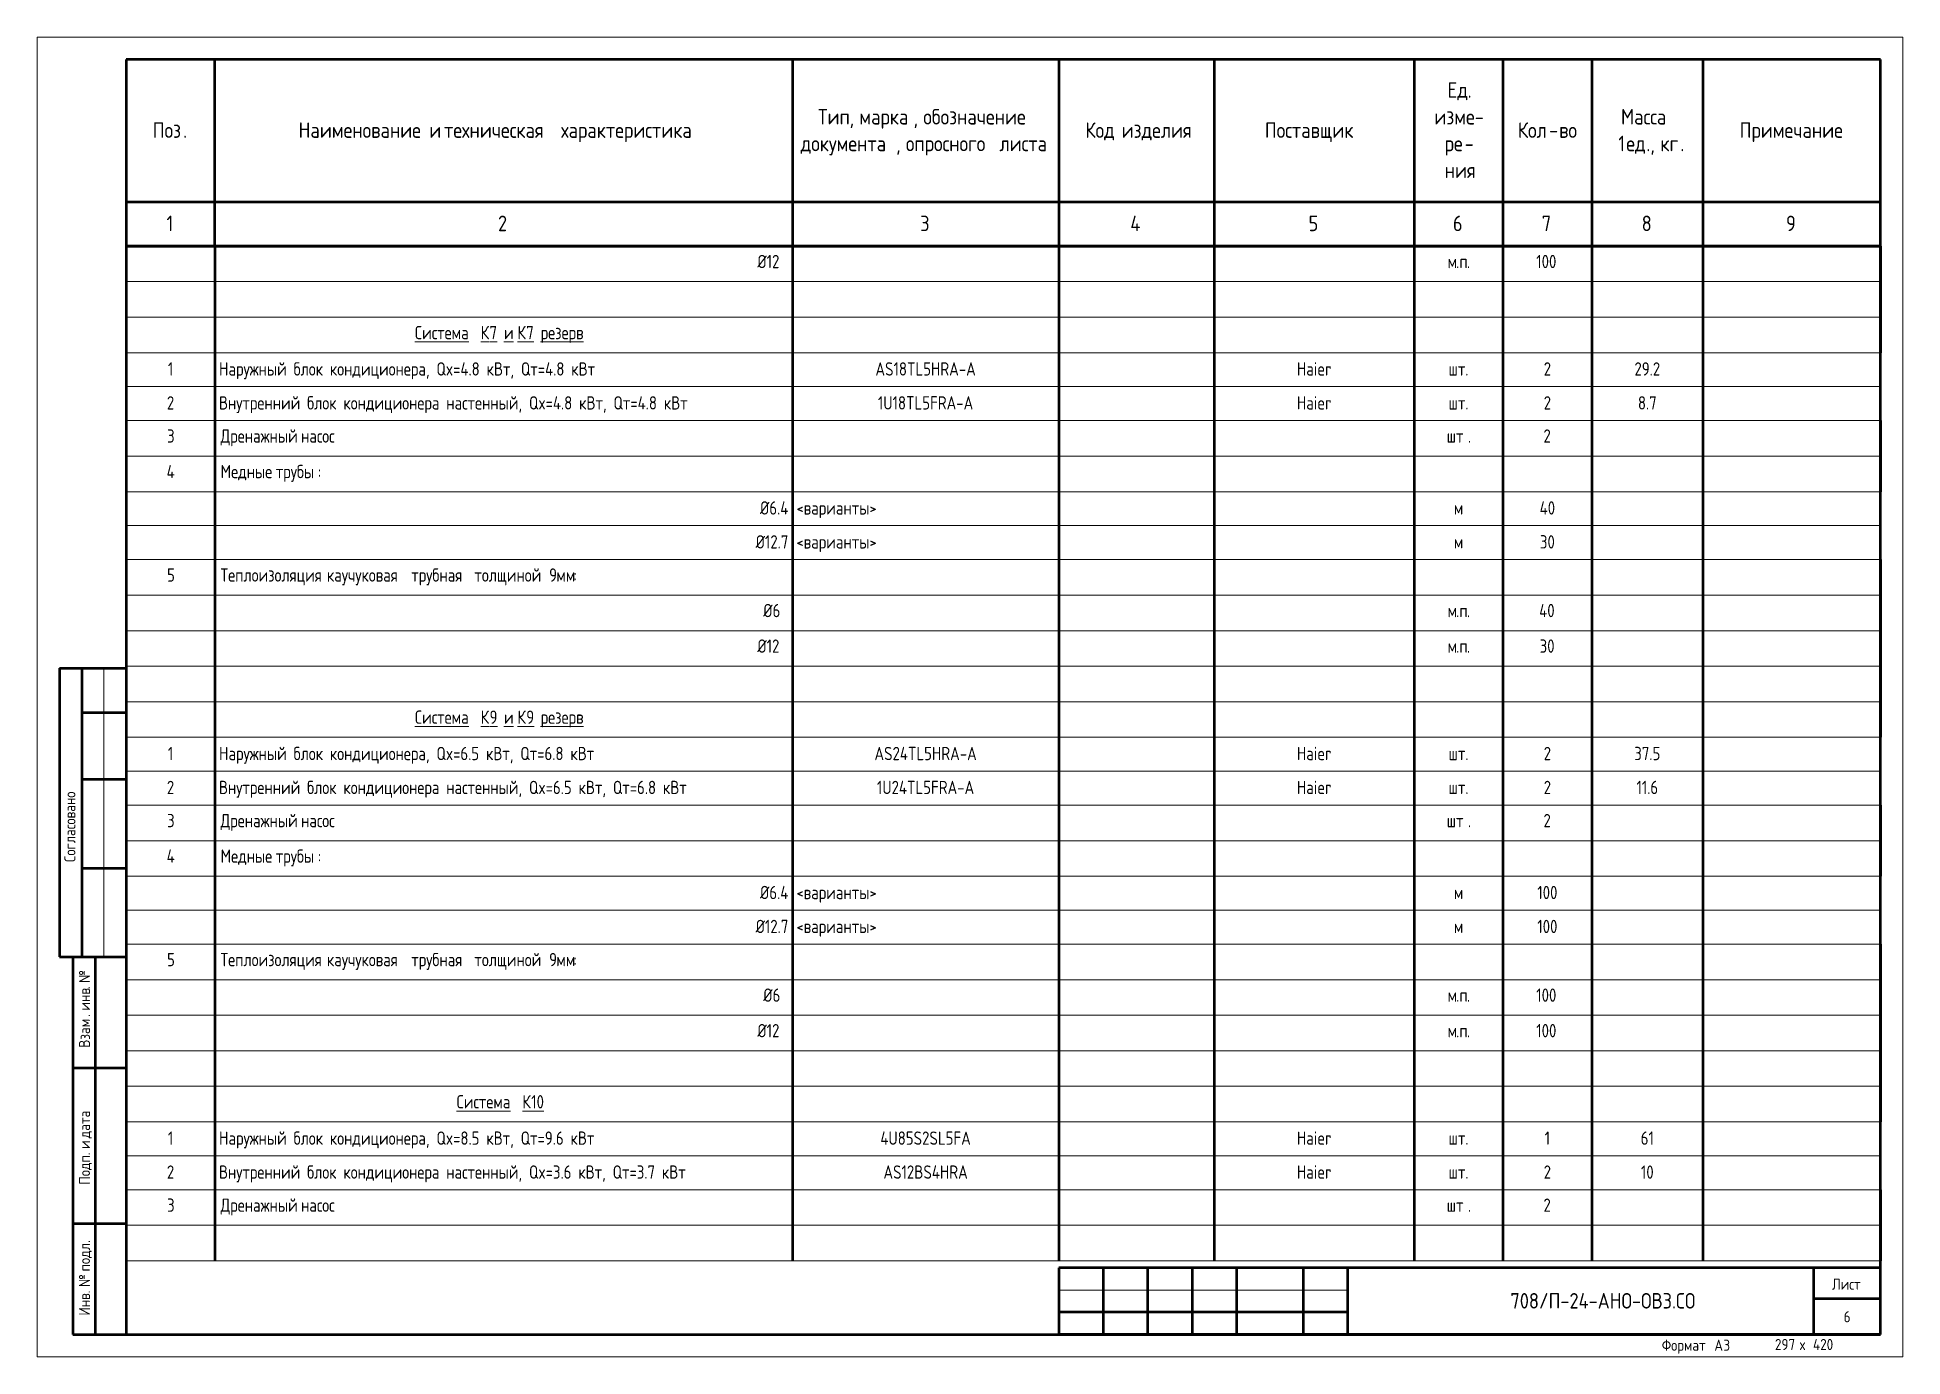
# Model space of a CAD drawing. Header units: millimetres. Extents: x -420 to 2940, y 0 to 297.
# Drawn here: x 1680 to 2100, y 0 to 297 of the extents above; entities that cross this region are included whole.
import ezdxf

# ---------------------------------------------------------------- set-up
doc = ezdxf.new("R2010")
doc.units = ezdxf.units.MM
for name, color, linetype, lineweight in [('Аннотация', 7, 'Continuous', 50), ('Графика', 7, 'Continuous', 20), ('Линии', 7, 'Continuous', 20), ('Основная надпись', 7, 'Continuous', 30)]:
    doc.layers.add(name, color=color, linetype=linetype, lineweight=lineweight)
doc.styles.add('$1$GOST Common', font='GOST_Common.ttf', dxfattribs={"width": 0.9, "height": 3.5})
doc.styles.add('$5$GOST 2.304 type A', font='GOST2304A.ttf', dxfattribs={"height": 3})
doc.styles.add('$5$GOST 2.304 type A_B', font='', dxfattribs={"height": 3})
doc.styles.add('$5$GOST Common', font='GOST_Common.ttf', dxfattribs={"width": 0.9, "height": 3.5})
doc.styles.add('$5$GOST Common_1', font='GOST_Common.ttf', dxfattribs={"width": 0.9, "height": 2.5})
doc.styles.get('$5$GOST 2.304 type A_B').set_extended_font_data('GOST 2.304 type A', bold=True)

msp = doc.modelspace()

# ---------------------------------------------------------------- texts
at = {"layer": 'Аннотация', "lineweight": 9, "char_height": 3, "attachment_point": 1}
for s, insert, width, style in [('Ø12', (1842.13, 248.03), 6.8143, '$5$GOST 2.304 type A'), ('100', (2017.5, 248.03), 6.2532, '$5$GOST 2.304 type A'), ('\\fGOST 2.304 type A|b0|i0|c204|p34|;м', (1997.53, 248.03), 2.3249, '$5$GOST 2.304 type A'), ('\\fGOST 2.304 type A|b0|i0|c204|p34|;.', (1999.45, 248.03), 0.8819, '$5$GOST 2.304 type A'), ('\\fGOST 2.304 type A|b0|i0|c204|p34|;п', (2000.18, 248.03), 2.0844, '$5$GOST 2.304 type A'), ('\\fGOST 2.304 type A|b0|i0|c204|p34|;.', (2001.9, 248.03), 0.8819, '$5$GOST 2.304 type A'), ('\\LСистема', (1765.02, 232.03), 16.4346, '$5$GOST 2.304 type A_B'), ('\\L\\fGOST 2.304 type A|b1|i0|c204|p34|;\\LК', (1779.84, 232.03), 2.4051, '$5$GOST 2.304 type A_B'), ('\\L7 ', (1781.82, 232.03), 3.9283, '$5$GOST 2.304 type A_B'), ('\\L\\fGOST 2.304 type A|b1|i0|c204|p34|;\\Lи', (1785.07, 232.03), 2.1646, '$5$GOST 2.304 type A_B'), ('\\L\\fGOST 2.304 type A|b1|i0|c204|p34|;\\LК', (1788.11, 232.03), 2.4051, '$5$GOST 2.304 type A_B'), ('\\L7 ', (1790.09, 232.03), 3.9283, '$5$GOST 2.304 type A_B'), ('\\Lрезерв', (1793.33, 232.03), 12.827, '$5$GOST 2.304 type A_B'), ('\\fGOST 2.304 type A|b0|i0|c204|p34|;3', (1709.22, 208.75), 2.0844, '$5$GOST 2.304 type A'), ('Дренажный', (1721.26, 208.75), 20.443, '$5$GOST 2.304 type A'), ('насос', (1739.38, 208.75), 10.7426, '$5$GOST 2.304 type A'), ('шт', (1997.33, 208.75), 5.7721, '$5$GOST 2.304 type A'), ('\\fGOST 2.304 type A|b0|i0|c204|p34|;.', (2002.09, 208.75), 0.8819, '$5$GOST 2.304 type A'), ('\\fGOST 2.304 type A|b0|i0|c204|p34|;2', (2019.12, 208.75), 2.3249, '$5$GOST 2.304 type A'), ('\\fGOST 2.304 type A|b0|i0|c204|p34|;4', (1709.12, 200.75), 2.3249, '$5$GOST 2.304 type A'), ('Медные', (1721.26, 200.75), 13.5485, '$5$GOST 2.304 type A'), ('трубы', (1733.69, 200.75), 11.4641, '$5$GOST 2.304 type A'), ('\\fGOST 2.304 type A|b0|i0|c204|p34|;:', (1743.15, 200.75), 0.8017, '$5$GOST 2.304 type A'), ('\\fGOST 2.304 type A|b0|i0|c204|p34|;5', (1709.22, 177.46), 2.0844, '$5$GOST 2.304 type A'), ('Теплоизоляция', (1721.26, 177.46), 27.4979, '$5$GOST 2.304 type A'), ('каучуковая', (1745.2, 177.46), 21.4852, '$5$GOST 2.304 type A'), ('трубная', (1764.19, 177.46), 15.7131, '$5$GOST 2.304 type A'), ('толщиной', (1778.41, 177.46), 18.519, '$5$GOST 2.304 type A'), (' 9', (1793.69, 177.46), 3.8481, '$5$GOST 2.304 type A'), ('мм', (1796.86, 177.46), 4.6498, '$5$GOST 2.304 type A'), ('\\fGOST 2.304 type A|b0|i0|c204|p34|;:', (1800.7, 177.46), 0.8017, '$5$GOST 2.304 type A'), ('Ø6', (1843.45, 169.46), 5.211, '$5$GOST 2.304 type A'), ('\\fGOST 2.304 type A|b0|i0|c204|p34|;м', (1997.53, 169.46), 2.3249, '$5$GOST 2.304 type A'), ('\\fGOST 2.304 type A|b0|i0|c204|p34|;п', (2000.18, 169.46), 2.0844, '$5$GOST 2.304 type A'), ('40', (2018.16, 169.46), 4.6498, '$5$GOST 2.304 type A'), ('\\fGOST 2.304 type A|b0|i0|c204|p34|;.', (1999.45, 169.46), 0.8819, '$5$GOST 2.304 type A'), ('\\fGOST 2.304 type A|b0|i0|c204|p34|;.', (2001.9, 169.46), 0.8819, '$5$GOST 2.304 type A'), ('Ø12', (1842.13, 161.46), 6.8143, '$5$GOST 2.304 type A'), ('\\fGOST 2.304 type A|b0|i0|c204|p34|;м', (1997.53, 161.46), 2.3249, '$5$GOST 2.304 type A'), ('\\fGOST 2.304 type A|b0|i0|c204|p34|;п', (2000.18, 161.46), 2.0844, '$5$GOST 2.304 type A'), ('30', (2018.26, 161.46), 4.4093, '$5$GOST 2.304 type A'), ('\\fGOST 2.304 type A|b0|i0|c204|p34|;.', (1999.45, 161.46), 0.8819, '$5$GOST 2.304 type A'), ('\\fGOST 2.304 type A|b0|i0|c204|p34|;.', (2001.9, 161.46), 0.8819, '$5$GOST 2.304 type A'), ('\\LСистема', (1765.02, 145.46), 16.4346, '$5$GOST 2.304 type A_B'), ('\\L\\fGOST 2.304 type A|b1|i0|c204|p34|;\\LК', (1779.84, 145.46), 2.4051, '$5$GOST 2.304 type A_B'), ('\\L9 ', (1781.82, 145.46), 3.9283, '$5$GOST 2.304 type A_B'), ('\\L\\fGOST 2.304 type A|b1|i0|c204|p34|;\\Lи', (1785.07, 145.46), 2.1646, '$5$GOST 2.304 type A_B'), ('\\L\\fGOST 2.304 type A|b1|i0|c204|p34|;\\LК', (1788.11, 145.46), 2.4051, '$5$GOST 2.304 type A_B'), ('\\L9 ', (1790.09, 145.46), 3.9283, '$5$GOST 2.304 type A_B'), ('\\Lрезерв', (1793.33, 145.46), 12.827, '$5$GOST 2.304 type A_B'), ('\\fGOST 2.304 type A|b0|i0|c204|p34|;3', (1709.22, 122.18), 2.0844, '$5$GOST 2.304 type A'), ('Дренажный', (1721.26, 122.18), 20.443, '$5$GOST 2.304 type A'), ('\\fGOST 2.304 type A|b0|i0|c204|p34|;2', (2019.12, 122.18), 2.3249, '$5$GOST 2.304 type A'), ('насос', (1739.38, 122.18), 10.7426, '$5$GOST 2.304 type A'), ('шт', (1997.33, 122.18), 5.7721, '$5$GOST 2.304 type A'), ('\\fGOST 2.304 type A|b0|i0|c204|p34|;.', (2002.09, 122.18), 0.8819, '$5$GOST 2.304 type A'), ('\\fGOST 2.304 type A|b0|i0|c204|p34|;4', (1709.12, 114.18), 2.3249, '$5$GOST 2.304 type A'), ('Медные', (1721.26, 114.18), 13.5485, '$5$GOST 2.304 type A'), ('трубы', (1733.69, 114.18), 11.4641, '$5$GOST 2.304 type A'), ('\\fGOST 2.304 type A|b0|i0|c204|p34|;:', (1743.15, 114.18), 0.8017, '$5$GOST 2.304 type A'), ('\\fGOST 2.304 type A|b0|i0|c204|p34|;5', (1709.22, 90.89), 2.0844, '$5$GOST 2.304 type A'), ('Теплоизоляция', (1721.26, 90.89), 27.4979, '$5$GOST 2.304 type A'), ('каучуковая', (1745.2, 90.89), 21.4852, '$5$GOST 2.304 type A'), ('трубная', (1764.19, 90.89), 15.7131, '$5$GOST 2.304 type A'), ('толщиной', (1778.41, 90.89), 18.519, '$5$GOST 2.304 type A'), (' 9', (1793.69, 90.89), 3.8481, '$5$GOST 2.304 type A'), ('мм', (1796.86, 90.89), 4.6498, '$5$GOST 2.304 type A'), ('\\fGOST 2.304 type A|b0|i0|c204|p34|;:', (1800.7, 90.89), 0.8017, '$5$GOST 2.304 type A'), ('Ø6', (1843.45, 82.89), 5.211, '$5$GOST 2.304 type A'), ('\\fGOST 2.304 type A|b0|i0|c204|p34|;м', (1997.53, 82.89), 2.3249, '$5$GOST 2.304 type A'), ('\\fGOST 2.304 type A|b0|i0|c204|p34|;.', (1999.45, 82.89), 0.8819, '$5$GOST 2.304 type A'), ('\\fGOST 2.304 type A|b0|i0|c204|p34|;п', (2000.18, 82.89), 2.0844, '$5$GOST 2.304 type A'), ('\\fGOST 2.304 type A|b0|i0|c204|p34|;.', (2001.9, 82.89), 0.8819, '$5$GOST 2.304 type A'), ('100', (2017.5, 82.89), 6.2532, '$5$GOST 2.304 type A'), ('Ø12', (1842.13, 74.89), 6.8143, '$5$GOST 2.304 type A'), ('\\fGOST 2.304 type A|b0|i0|c204|p34|;м', (1997.53, 74.89), 2.3249, '$5$GOST 2.304 type A'), ('\\fGOST 2.304 type A|b0|i0|c204|p34|;.', (1999.45, 74.89), 0.8819, '$5$GOST 2.304 type A'), ('\\fGOST 2.304 type A|b0|i0|c204|p34|;п', (2000.18, 74.89), 2.0844, '$5$GOST 2.304 type A'), ('\\fGOST 2.304 type A|b0|i0|c204|p34|;.', (2001.9, 74.89), 0.8819, '$5$GOST 2.304 type A'), ('100', (2017.5, 74.89), 6.2532, '$5$GOST 2.304 type A'), ('\\LСистема', (1774.41, 58.89), 16.4346, '$5$GOST 2.304 type A_B'), ('\\L\\fGOST 2.304 type A|b1|i0|c204|p34|;\\LК', (1789.23, 58.89), 2.4051, '$5$GOST 2.304 type A_B'), ('\\L10', (1791.21, 58.89), 4.0084, '$5$GOST 2.304 type A_B'), ('\\fGOST 2.304 type A|b0|i0|c204|p34|;3', (1709.22, 35.61), 2.0844, '$5$GOST 2.304 type A'), ('Дренажный', (1721.26, 35.61), 20.443, '$5$GOST 2.304 type A'), ('насос', (1739.38, 35.61), 10.7426, '$5$GOST 2.304 type A'), ('шт', (1997.33, 35.61), 5.7721, '$5$GOST 2.304 type A'), ('\\fGOST 2.304 type A|b0|i0|c204|p34|;2', (2019.12, 35.61), 2.3249, '$5$GOST 2.304 type A'), ('\\fGOST 2.304 type A|b0|i0|c204|p34|;.', (2002.09, 35.61), 0.8819, '$5$GOST 2.304 type A')]:
    msp.add_mtext(s, dxfattribs=dict(at, insert=insert, width=width, style=style))
at = {"layer": 'Графика', "char_height": 3, "line_spacing_factor": 0.919238, "style": '$5$GOST 2.304 type A'}
for s, insert, width, attachment_point in [('\\fGOST 2.304 type A|b0|i0|c204|p34|;1', (1710, 223.85), 1.5289, 2), ('Наружный блок кондиционера, Qx=4.8 кВт, Qт=4.8 кВт', (1720.9, 223.85), 100.3947, 1), ('AS18TL5HRA-A', (1880, 223.85), 26.2453, 2), ('Haier', (1967.5, 223.85), 9.2459, 2), ('шт.', (2000, 223.85), 6.4794, 2), ('\\fGOST 2.304 type A|b0|i0|c204|p34|;2', (2020, 223.85), 2.2933, 2), ('29.2', (2042.5, 223.85), 7.7535, 2), ('\\fGOST 2.304 type A|b0|i0|c204|p34|;2', (1710, 216.21), 2.2933, 2), ('Внутренний блок кондиционера настенный, Qx=4.8 кВт, Qт=4.8 кВт', (1720.9, 216.21), 125.3296, 1), ('1U18TL5FRA-A', (1880, 216.21), 24.9713, 2), ('Haier', (1967.5, 216.21), 9.2459, 2), ('шт.', (2000, 216.21), 6.4794, 2), ('\\fGOST 2.304 type A|b0|i0|c204|p34|;2', (2020, 216.21), 2.2933, 2), ('8.7', (2042.5, 216.21), 5.4602, 2), ('Ø6.4', (1849.1, 192.56), 8.2267, 3), ('<варианты>', (1850.9, 192.56), 22.0592, 1), ('\\fGOST 2.304 type A|b0|i0|c204|p34|;м', (2000, 192.56), 2.2933, 2), ('40', (2020, 192.56), 4.5866, 2), ('Ø12.7', (1849.1, 184.92), 9.7555, 3), ('30', (2020, 184.92), 4.3318, 2), ('<варианты>', (1850.9, 184.92), 22.0592, 1), ('\\fGOST 2.304 type A|b0|i0|c204|p34|;м', (2000, 184.92), 2.2933, 2), ('\\fGOST 2.304 type A|b0|i0|c204|p34|;1', (1710, 137.28), 1.5289, 2), ('Наружный блок кондиционера, Qx=6.5 кВт, Qт=6.8 кВт', (1720.9, 137.28), 100.1399, 1), ('AS24TL5HRA-A', (1880, 137.28), 27.0097, 2), ('Haier', (1967.5, 137.28), 9.2459, 2), ('шт.', (2000, 137.28), 6.4794, 2), ('\\fGOST 2.304 type A|b0|i0|c204|p34|;2', (2020, 137.28), 2.2933, 2), ('37.5', (2042.5, 137.28), 7.2439, 2), ('\\fGOST 2.304 type A|b0|i0|c204|p34|;2', (1710, 129.64), 2.2933, 2), ('Внутренний блок кондиционера настенный, Qx=6.5 кВт, Qт=6.8 кВт', (1720.9, 129.64), 125.0748, 1), ('1U24TL5FRA-A', (1880, 129.64), 25.7357, 2), ('Haier', (1967.5, 129.64), 9.2459, 2), ('шт.', (2000, 129.64), 6.4794, 2), ('\\fGOST 2.304 type A|b0|i0|c204|p34|;2', (2020, 129.64), 2.2933, 2), ('11.6', (2042.5, 129.64), 6.2246, 2), ('Ø6.4', (1849.1, 105.99), 8.2267, 3), ('<варианты>', (1850.9, 105.99), 22.0592, 1), ('\\fGOST 2.304 type A|b0|i0|c204|p34|;м', (2000, 105.99), 2.2933, 2), ('100', (2020, 105.99), 6.1154, 2), ('Ø12.7', (1849.1, 98.35), 9.7555, 3), ('<варианты>', (1850.9, 98.35), 22.0592, 1), ('\\fGOST 2.304 type A|b0|i0|c204|p34|;м', (2000, 98.35), 2.2933, 2), ('100', (2020, 98.35), 6.1154, 2), ('\\fGOST 2.304 type A|b0|i0|c204|p34|;1', (1710, 50.7), 1.5289, 2), ('Наружный блок кондиционера, Qx=8.5 кВт, Qт=9.6 кВт', (1720.9, 50.7), 100.1399, 1), ('4U85S2SL5FA', (1880, 50.7), 24.2068, 2), ('Haier', (1967.5, 50.7), 9.2459, 2), ('\\fGOST 2.304 type A|b0|i0|c204|p34|;1', (2020, 50.7), 1.5289, 2), ('61', (2042.5, 50.7), 3.8221, 2), ('шт.', (2000, 50.7), 6.4794, 2), ('\\fGOST 2.304 type A|b0|i0|c204|p34|;2', (1710, 43.06), 2.2933, 2), ('Внутренний блок кондиционера настенный, Qx=3.6 кВт, Qт=3.7 кВт', (1720.9, 43.06), 124.82, 1), ('AS12BS4HRA', (1880, 43.06), 22.678, 2), ('Haier', (1967.5, 43.06), 9.2459, 2), ('шт.', (2000, 43.06), 6.4794, 2), ('\\fGOST 2.304 type A|b0|i0|c204|p34|;2', (2020, 43.06), 2.2933, 2), ('10', (2042.5, 43.06), 3.8221, 2)]:
    msp.add_mtext(s, dxfattribs=dict(at, insert=insert, width=width, attachment_point=attachment_point))
at = {"layer": 'Основная надпись', "lineweight": 9, "attachment_point": 1}
for s, insert, char_height, width, style in [('708/П-24-АНО-ОВ3.СО', (2011.68, 14.33), 3.5, 11.3278, '$1$GOST Common'), ('\\fGOST Common|b0|i0|c204|p34|;\\W.9;6', (2086.71, 10.24), 2.5, 1.9481, '$5$GOST Common_1')]:
    msp.add_mtext(s, dxfattribs=dict(at, insert=insert, char_height=char_height, width=width, style=style))

# ---------------------------------------------------------------- blocks, each defined once
blk = doc.blocks.new('$0$ADSK_ОсновнаяНадпись1 - Форма 6-3285531-6')
at = {"layer": 'Аннотация'}
for p, q in [((-572, 101.5), (-572, 143.5)), ((-442, 143.5), (-442, 101.5)), ((-382, 143.5), (-382, 101.5)), ((-347, 143.5), (-347, 101.5)), ((-302, 143.5), (-302, 101.5)), ((-282, 143.5), (-282, 101.5)), ((-262, 143.5), (-262, 101.5)), ((-237, 143.5), (-237, 101.5)), ((-592, 111.5), (-197, 111.5)), ((-592, 101.5), (-197, 101.5))]:
    blk.add_line(p, q, dxfattribs=at)
at = {"layer": 'Основная надпись', "lineweight": 20}
for p, q in [((-612, 148.5), (-192, 148.5)), ((-612, 148.5), (-612, -148.5)), ((-192, 148.5), (-192, -148.5)), ((-597, 6.5), (-597, -58.5)), ((-317, -133.5), (-382, -133.5)), ((-192, -148.5), (-612, -148.5))]:
    blk.add_line(p, q, dxfattribs=at)
at = {"layer": 'Основная надпись', "lineweight": 50}
for p, q in [((-197, 143.5), (-592, 143.5)), ((-592, 143.5), (-592, -143.5)), ((-197, -143.5), (-197, 143.5)), ((-197, 101.5), (-592, 101.5)), ((-607, 6.5), (-607, -58.5)), ((-607, 6.5), (-592, 6.5)), ((-602, 6.5), (-602, -58.5)), ((-602, -3.5), (-592, -3.5)), ((-602, -18.5), (-592, -18.5)), ((-602, -38.5), (-592, -38.5)), ((-607, -58.5), (-592, -58.5)), ((-604, -58.5), (-604, -143.5)), ((-604, -58.5), (-592, -58.5)), ((-599, -58.5), (-599, -143.5)), ((-604, -83.5), (-592, -83.5)), ((-604, -118.5), (-592, -118.5)), ((-197, -128.5), (-382, -128.5)), ((-382, -128.5), (-382, -143.5)), ((-372, -128.5), (-372, -143.5)), ((-362, -128.5), (-362, -143.5)), ((-352, -128.5), (-352, -143.5)), ((-342, -128.5), (-342, -143.5)), ((-327, -128.5), (-327, -143.5)), ((-317, -128.5), (-317, -143.5)), ((-212, -143.5), (-212, -128.5)), ((-317, -138.5), (-382, -138.5)), ((-197, -135.5), (-212, -135.5)), ((-604, -143.5), (-592, -143.5)), ((-592, -143.5), (-197, -143.5)), ((-197, -143.5), (-382, -143.5))]:
    blk.add_line(p, q, dxfattribs=at)
at = {"layer": 'Основная надпись', "lineweight": 9, "attachment_point": 1}
for s, insert, char_height, width, style in [('Ед', (-294.48, 138.39), 3.5, 5.4835, '$5$GOST Common'), ('. ', (-289.96, 138.39), 3.5, 2.4532, '$5$GOST Common'), ('Тип', (-436.21, 132.37), 3.5, 8.5861, '$5$GOST Common'), ('марка', (-426.92, 132.37), 3.5, 14.7911, '$5$GOST Common'), ('обозначение', (-412.51, 132.37), 3.5, 30.2316, '$5$GOST Common'), ('\\fGOST Common|b0|i0|c204|p34|;\\W.9; ', (-387.57, 132.37), 3.5, 1.2987, '$5$GOST Common'), ('изме', (-297.46, 132.37), 3.5, 11.0392, '$5$GOST Common'), ('\\fGOST Common|b0|i0|c204|p34|;\\W.9;-', (-288.35, 132.37), 3.5, 2.7418, '$5$GOST Common'), ('Масса', (-255.43, 132.37), 3.5, 14.2861, '$5$GOST Common'), ('Поз', (-586.01, 129.36), 3.5, 8.2975, '$5$GOST Common'), ('\\fGOST Common|b0|i0|c204|p34|;\\W.9;.', (-579.16, 129.36), 3.5, 1.1544, '$5$GOST Common'), ('Наименование', (-553.17, 129.36), 3.5, 34.3443, '$5$GOST Common'), ('\\fGOST Common|b0|i0|c204|p34|;\\W.9; ', (-524.83, 129.36), 3.5, 1.2987, '$5$GOST Common'), ('\\fGOST Common|b0|i0|c204|p34|;\\W.9;и', (-523.76, 129.36), 3.5, 2.7418, '$5$GOST Common'), ('\\fGOST Common|b0|i0|c204|p34|;\\W.9; ', (-521.5, 129.36), 3.5, 1.2987, '$5$GOST Common'), ('техническая', (-520.43, 129.36), 3.5, 30.6645, '$5$GOST Common'), ('\\fGOST Common|b0|i0|c204|p34|;\\W.9; ', (-495.13, 129.36), 3.5, 1.2987, '$5$GOST Common'), ('характеристика', (-494.05, 129.36), 3.5, 40.3329, '$5$GOST Common'), (', ', (-429.12, 132.37), 3.5, 2.6696, '$5$GOST Common'), (', ', (-414.72, 132.37), 3.5, 2.6696, '$5$GOST Common'), ('\\fGOST Common|b0|i0|c204|p34|;\\W.9; ', (-396.44, 126.35), 3.5, 1.2987, '$5$GOST Common'), ('Код', (-376.03, 129.36), 3.5, 8.5861, '$5$GOST Common'), ('\\fGOST Common|b0|i0|c204|p34|;\\W.9; ', (-368.94, 129.36), 3.5, 1.2987, '$5$GOST Common'), ('изделия', (-367.87, 129.36), 3.5, 18.7595, '$5$GOST Common'), ('Поставщик', (-335.61, 129.36), 3.5, 26.7683, '$5$GOST Common'), ('Кол', (-278.65, 129.36), 3.5, 8.5139, '$5$GOST Common'), ('\\fGOST Common|b0|i0|c204|p34|;\\W.9;-', (-271.62, 129.36), 3.5, 2.7418, '$5$GOST Common'), ('во', (-269.36, 129.36), 3.5, 5.4835, '$5$GOST Common'), (' 1 ', (-257.93, 126.35), 3.5, 4.4734, '$5$GOST Common'), ('Примечание', (-228.71, 129.36), 3.5, 28.5, '$5$GOST Common'), ('документа', (-440.13, 126.35), 3.5, 26.0468, '$5$GOST Common'), (', ', (-418.64, 126.35), 3.5, 2.6696, '$5$GOST Common'), ('опросного', (-416.44, 126.35), 3.5, 24.243, '$5$GOST Common'), ('листа', (-395.37, 126.35), 3.5, 14.2139, '$5$GOST Common'), ('ре', (-295.13, 126.35), 3.5, 5.4835, '$5$GOST Common'), ('\\fGOST Common|b0|i0|c204|p34|;\\W.9;-', (-290.61, 126.35), 3.5, 2.7418, '$5$GOST Common'), ('ед', (-254.24, 126.35), 3.5, 5.4835, '$5$GOST Common'), ('., ', (-249.72, 126.35), 3.5, 3.824, '$5$GOST Common'), ('кг', (-246.56, 126.35), 3.5, 5.4835, '$5$GOST Common'), ('\\fGOST Common|b0|i0|c204|p34|;\\W.9;.', (-242.04, 126.35), 3.5, 1.1544, '$5$GOST Common'), ('ния', (-295.13, 120.33), 3.5, 8.1532, '$5$GOST Common'), ('\\fGOST Common|b0|i0|c204|p34|;\\W.9;1', (-582.91, 108.36), 3.5, 1.8759, '$5$GOST Common'), ('\\fGOST Common|b0|i0|c204|p34|;\\W.9;2', (-508.27, 108.36), 3.5, 2.7418, '$5$GOST Common'), ('\\fGOST Common|b0|i0|c204|p34|;\\W.9;3', (-413.21, 108.36), 3.5, 2.6696, '$5$GOST Common'), ('\\fGOST Common|b0|i0|c204|p34|;\\W.9;4', (-365.89, 108.36), 3.5, 3.1025, '$5$GOST Common'), ('\\fGOST Common|b0|i0|c204|p34|;\\W.9;5', (-325.77, 108.36), 3.5, 2.7418, '$5$GOST Common'), ('\\fGOST Common|b0|i0|c204|p34|;\\W.9;6', (-293.27, 108.36), 3.5, 2.7418, '$5$GOST Common'), ('\\fGOST Common|b0|i0|c204|p34|;\\W.9;7', (-273.27, 108.36), 3.5, 2.7418, '$5$GOST Common'), ('\\fGOST Common|b0|i0|c204|p34|;\\W.9;8', (-250.77, 108.36), 3.5, 2.7418, '$5$GOST Common'), ('\\fGOST Common|b0|i0|c204|p34|;\\W.9;9', (-218.27, 108.36), 3.5, 2.7418, '$5$GOST Common'), ('Лист', (-207.92, -130.92), 2.5, 8.2975, '$5$GOST Common_1'), ('Формат', (-246.24, -144.67), 2.5, 13.4202, '$5$GOST Common_1'), ('\\fGOST Common|b0|i0|c204|p34|;\\W.9; ', (-235.17, -144.67), 2.5, 0.938, '$5$GOST Common_1'), ('\\fGOST Common|b0|i0|c204|p34|;\\W.9;А', (-234.4, -144.67), 2.5, 2.4532, '$5$GOST Common_1'), ('\\fGOST Common|b0|i0|c204|p34|;\\W.9;3', (-232.37, -144.67), 2.5, 1.9481, '$5$GOST Common_1'), ('297 ', (-220.76, -144.51), 2.5, 6.7823, '$5$GOST Common_1'), ('\\fGOST Common|b0|i0|c204|p34|;\\W.9;х', (-215.16, -144.51), 2.5, 1.9481, '$5$GOST Common_1'), (' 420', (-213.56, -144.51), 2.5, 6.9987, '$5$GOST Common_1')]:
    blk.add_mtext(s, dxfattribs=dict(at, insert=insert, char_height=char_height, width=width, style=style))
at = {"layer": 'Основная надпись', "lineweight": 9, "char_height": 2.5, "attachment_point": 1, "rotation": 90, "style": '$5$GOST Common_1'}
for s, insert, width in [('Согласовано', (-605.91, -37.14), 21.5734), ('\\fGOST Common|b0|i0|c204|p34|;\\W.9;№', (-602.63, -64.35), 3.319), ('инв', (-602.63, -70.6), 5.8443), ('. ', (-602.63, -65.78), 1.7316), ('Взам', (-602.63, -78.94), 8.3696), ('. ', (-602.63, -72.03), 1.7316), ('дата', (-602.63, -99.36), 8.7304), ('\\fGOST Common|b0|i0|c204|p34|;\\W.9; ', (-602.63, -100.13), 0.938), ('\\fGOST Common|b0|i0|c204|p34|;\\W.9;и', (-602.63, -101.74), 1.9481), ('Подп', (-602.63, -109.78), 8.0089), ('. ', (-602.63, -103.17), 1.7316), ('подл', (-602.63, -129.31), 7.7924), ('\\fGOST Common|b0|i0|c204|p34|;\\W.9;.', (-602.63, -122.88), 0.7937), ('\\fGOST Common|b0|i0|c204|p34|;\\W.9;№', (-602.63, -132.82), 3.319), ('\\fGOST Common|b0|i0|c204|p34|;\\W.9; ', (-602.63, -130.08), 0.938), ('Инв', (-602.63, -139.25), 6.0608), ('. ', (-602.63, -134.25), 1.7316)]:
    blk.add_mtext(s, dxfattribs=dict(at, insert=insert, width=width))
blk = doc.blocks.new('$0$РОВЕН_Пусая строка для спецификации1 - Пустая строка для СО-3213492-6')
at = {"layer": 'Аннотация'}
for p, q in [((0, 0), (0, -8)), ((20, 0), (20, -8)), ((150, 0), (150, -8)), ((210, 0), (210, -8)), ((245, 0), (245, -8)), ((290, 0), (290, -8)), ((310, 0), (310, -8)), ((330, 0), (330, -8)), ((355, 0), (355, -8)), ((395, 0), (395, -8))]:
    blk.add_line(p, q, dxfattribs=at)
at = {"layer": 'Аннотация', "lineweight": 20}
for p, q in [((0, 0), (395, 0)), ((395, -8), (0, -8))]:
    blk.add_line(p, q, dxfattribs=at)
blk = doc.blocks.new('$0$РОВЕН_Пусая строка для спецификации1 - Пустая строка для СО-3209609-6')
at = {"layer": 'Аннотация'}
for p, q in [((0, 0), (0, -8)), ((20, 0), (20, -8)), ((150, 0), (150, -8)), ((210, 0), (210, -8)), ((245, 0), (245, -8)), ((290, 0), (290, -8)), ((310, 0), (310, -8)), ((330, 0), (330, -8)), ((355, 0), (355, -8)), ((395, 0), (395, -8))]:
    blk.add_line(p, q, dxfattribs=at)
at = {"layer": 'Аннотация', "lineweight": 20}
for p, q in [((0, 0), (395, 0)), ((395, -8), (0, -8))]:
    blk.add_line(p, q, dxfattribs=at)
blk = doc.blocks.new('$0$РОВЕН_Пусая строка для спецификации1 - Пустая строка для СО-3213493-6')
at = {"layer": 'Аннотация'}
for p, q in [((0, 0), (0, -8)), ((20, 0), (20, -8)), ((150, 0), (150, -8)), ((210, 0), (210, -8)), ((245, 0), (245, -8)), ((290, 0), (290, -8)), ((310, 0), (310, -8)), ((330, 0), (330, -8)), ((355, 0), (355, -8)), ((395, 0), (395, -8))]:
    blk.add_line(p, q, dxfattribs=at)
at = {"layer": 'Аннотация', "lineweight": 20}
for p, q in [((0, 0), (395, 0)), ((395, -8), (0, -8))]:
    blk.add_line(p, q, dxfattribs=at)

# ---------------------------------------------------------------- linework, layer by layer
at = {"layer": 'Линии'}
for p, q in [((1720, 226), (1700, 226)), ((1850, 226), (1720, 226)), ((1910, 226), (1850, 226)), ((1945, 226), (1910, 226)), ((1990, 226), (1945, 226)), ((2010, 226), (1990, 226)), ((2030, 226), (2010, 226)), ((2055, 226), (2030, 226)), ((2095, 226), (2055, 226)), ((1720, 218.36), (1700, 218.36)), ((1850, 218.36), (1720, 218.36)), ((1910, 218.36), (1850, 218.36)), ((1945, 218.36), (1910, 218.36)), ((1990, 218.36), (1945, 218.36)), ((2010, 218.36), (1990, 218.36)), ((2030, 218.36), (2010, 218.36)), ((2055, 218.36), (2030, 218.36)), ((2095, 218.36), (2055, 218.36)), ((1720, 210.72), (1700, 210.72)), ((1850, 210.72), (1720, 210.72)), ((1910, 210.72), (1850, 210.72)), ((1945, 210.72), (1910, 210.72)), ((1990, 210.72), (1945, 210.72)), ((2010, 210.72), (1990, 210.72)), ((2030, 210.72), (2010, 210.72)), ((2055, 210.72), (2030, 210.72)), ((2095, 210.72), (2055, 210.72)), ((1720, 194.72), (1700, 194.72)), ((1850, 194.72), (1720, 194.72)), ((1910, 194.72), (1850, 194.72)), ((1945, 194.72), (1910, 194.72)), ((1990, 194.72), (1945, 194.72)), ((2010, 194.72), (1990, 194.72)), ((2030, 194.72), (2010, 194.72)), ((2055, 194.72), (2030, 194.72)), ((2095, 194.72), (2055, 194.72)), ((1720, 187.07), (1700, 187.07)), ((1850, 187.07), (1720, 187.07)), ((1910, 187.07), (1850, 187.07)), ((1945, 187.07), (1910, 187.07)), ((1990, 187.07), (1945, 187.07)), ((2010, 187.07), (1990, 187.07)), ((2030, 187.07), (2010, 187.07)), ((2055, 187.07), (2030, 187.07)), ((2095, 187.07), (2055, 187.07)), ((1720, 179.43), (1700, 179.43)), ((1850, 179.43), (1720, 179.43)), ((1910, 179.43), (1850, 179.43)), ((1945, 179.43), (1910, 179.43)), ((1990, 179.43), (1945, 179.43)), ((2010, 179.43), (1990, 179.43)), ((2030, 179.43), (2010, 179.43)), ((2055, 179.43), (2030, 179.43)), ((2095, 179.43), (2055, 179.43)), ((1720, 139.43), (1700, 139.43)), ((1850, 139.43), (1720, 139.43)), ((1910, 139.43), (1850, 139.43)), ((1945, 139.43), (1910, 139.43)), ((1990, 139.43), (1945, 139.43)), ((2010, 139.43), (1990, 139.43)), ((2030, 139.43), (2010, 139.43)), ((2055, 139.43), (2030, 139.43)), ((2095, 139.43), (2055, 139.43)), ((1720, 131.79), (1700, 131.79)), ((1850, 131.79), (1720, 131.79)), ((1910, 131.79), (1850, 131.79)), ((1945, 131.79), (1910, 131.79)), ((1990, 131.79), (1945, 131.79)), ((2010, 131.79), (1990, 131.79)), ((2030, 131.79), (2010, 131.79)), ((2055, 131.79), (2030, 131.79)), ((2095, 131.79), (2055, 131.79)), ((1720, 124.15), (1700, 124.15)), ((1850, 124.15), (1720, 124.15)), ((1910, 124.15), (1850, 124.15)), ((1945, 124.15), (1910, 124.15)), ((1990, 124.15), (1945, 124.15)), ((2010, 124.15), (1990, 124.15)), ((2030, 124.15), (2010, 124.15)), ((2055, 124.15), (2030, 124.15)), ((2095, 124.15), (2055, 124.15)), ((1720, 108.15), (1700, 108.15)), ((1850, 108.15), (1720, 108.15)), ((1910, 108.15), (1850, 108.15)), ((1945, 108.15), (1910, 108.15)), ((1990, 108.15), (1945, 108.15)), ((2010, 108.15), (1990, 108.15)), ((2030, 108.15), (2010, 108.15)), ((2055, 108.15), (2030, 108.15)), ((2095, 108.15), (2055, 108.15)), ((1720, 100.5), (1700, 100.5)), ((1850, 100.5), (1720, 100.5)), ((1910, 100.5), (1850, 100.5)), ((1945, 100.5), (1910, 100.5)), ((1990, 100.5), (1945, 100.5)), ((2010, 100.5), (1990, 100.5)), ((2030, 100.5), (2010, 100.5)), ((2055, 100.5), (2030, 100.5)), ((2095, 100.5), (2055, 100.5)), ((1720, 92.86), (1700, 92.86)), ((1850, 92.86), (1720, 92.86)), ((1910, 92.86), (1850, 92.86)), ((1945, 92.86), (1910, 92.86)), ((1990, 92.86), (1945, 92.86)), ((2010, 92.86), (1990, 92.86)), ((2030, 92.86), (2010, 92.86)), ((2055, 92.86), (2030, 92.86)), ((2095, 92.86), (2055, 92.86)), ((1720, 52.86), (1700, 52.86)), ((1850, 52.86), (1720, 52.86)), ((1910, 52.86), (1850, 52.86)), ((1945, 52.86), (1910, 52.86)), ((1990, 52.86), (1945, 52.86)), ((2010, 52.86), (1990, 52.86)), ((2030, 52.86), (2010, 52.86)), ((2055, 52.86), (2030, 52.86)), ((2095, 52.86), (2055, 52.86)), ((1720, 45.22), (1700, 45.22)), ((1850, 45.22), (1720, 45.22)), ((1910, 45.22), (1850, 45.22)), ((1945, 45.22), (1910, 45.22)), ((1990, 45.22), (1945, 45.22)), ((2010, 45.22), (1990, 45.22)), ((2030, 45.22), (2010, 45.22)), ((2055, 45.22), (2030, 45.22)), ((2095, 45.22), (2055, 45.22)), ((1720, 37.58), (1700, 37.58)), ((1850, 37.58), (1720, 37.58)), ((1910, 37.58), (1850, 37.58)), ((1945, 37.58), (1910, 37.58)), ((1990, 37.58), (1945, 37.58)), ((2010, 37.58), (1990, 37.58)), ((2030, 37.58), (2010, 37.58)), ((2055, 37.58), (2030, 37.58)), ((2095, 37.58), (2055, 37.58))]:
    msp.add_line(p, q, dxfattribs=at)
at = {"layer": 'Линии', "lineweight": 50}
for p, q in [((1720, 226), (1720, 218.36)), ((1850, 226), (1850, 218.36)), ((1910, 226), (1910, 218.36)), ((1945, 226), (1945, 218.36)), ((1990, 226), (1990, 218.36)), ((2010, 226), (2010, 218.36)), ((2030, 226), (2030, 218.36)), ((2055, 226), (2055, 218.36)), ((1720, 218.36), (1720, 210.72)), ((1850, 218.36), (1850, 210.72)), ((1910, 218.36), (1910, 210.72)), ((1945, 218.36), (1945, 210.72)), ((1990, 218.36), (1990, 210.72)), ((2010, 218.36), (2010, 210.72)), ((2030, 218.36), (2030, 210.72)), ((2055, 218.36), (2055, 210.72)), ((1720, 194.72), (1720, 187.07)), ((1850, 194.72), (1850, 187.07)), ((1910, 194.72), (1910, 187.07)), ((1945, 194.72), (1945, 187.07)), ((1990, 194.72), (1990, 187.07)), ((2010, 194.72), (2010, 187.07)), ((2030, 194.72), (2030, 187.07)), ((2055, 194.72), (2055, 187.07)), ((1720, 187.07), (1720, 179.43)), ((1850, 187.07), (1850, 179.43)), ((1910, 187.07), (1910, 179.43)), ((1945, 187.07), (1945, 179.43)), ((1990, 187.07), (1990, 179.43)), ((2010, 187.07), (2010, 179.43)), ((2030, 187.07), (2030, 179.43)), ((2055, 187.07), (2055, 179.43)), ((1720, 139.43), (1720, 131.79)), ((1850, 139.43), (1850, 131.79)), ((1910, 139.43), (1910, 131.79)), ((1945, 139.43), (1945, 131.79)), ((1990, 139.43), (1990, 131.79)), ((2010, 139.43), (2010, 131.79)), ((2030, 139.43), (2030, 131.79)), ((2055, 139.43), (2055, 131.79)), ((1720, 131.79), (1720, 124.15)), ((1850, 131.79), (1850, 124.15)), ((1910, 131.79), (1910, 124.15)), ((1945, 131.79), (1945, 124.15)), ((1990, 131.79), (1990, 124.15)), ((2010, 131.79), (2010, 124.15)), ((2030, 131.79), (2030, 124.15)), ((2055, 131.79), (2055, 124.15)), ((1720, 108.15), (1720, 100.5)), ((1850, 108.15), (1850, 100.5)), ((1910, 108.15), (1910, 100.5)), ((1945, 108.15), (1945, 100.5)), ((1990, 108.15), (1990, 100.5)), ((2010, 108.15), (2010, 100.5)), ((2030, 108.15), (2030, 100.5)), ((2055, 108.15), (2055, 100.5)), ((1720, 100.5), (1720, 92.86)), ((1850, 100.5), (1850, 92.86)), ((1910, 100.5), (1910, 92.86)), ((1945, 100.5), (1945, 92.86)), ((1990, 100.5), (1990, 92.86)), ((2010, 100.5), (2010, 92.86)), ((2030, 100.5), (2030, 92.86)), ((2055, 100.5), (2055, 92.86)), ((1720, 52.86), (1720, 45.22)), ((1850, 52.86), (1850, 45.22)), ((1910, 52.86), (1910, 45.22)), ((1945, 52.86), (1945, 45.22)), ((1990, 52.86), (1990, 45.22)), ((2010, 52.86), (2010, 45.22)), ((2030, 52.86), (2030, 45.22)), ((2055, 52.86), (2055, 45.22)), ((1720, 45.22), (1720, 37.58)), ((1850, 45.22), (1850, 37.58)), ((1910, 45.22), (1910, 37.58)), ((1945, 45.22), (1945, 37.58)), ((1990, 45.22), (1990, 37.58)), ((2010, 45.22), (2010, 37.58)), ((2030, 45.22), (2030, 37.58)), ((2055, 45.22), (2055, 37.58))]:
    msp.add_line(p, q, dxfattribs=at)

# ---------------------------------------------------------------- block references
at = {"layer": 'Аннотация', "lineweight": 20}
for name, p in [('$0$РОВЕН_Пусая строка для спецификации1 - Пустая строка для СО-3213493-6', (1700, 250)), ('$0$РОВЕН_Пусая строка для спецификации1 - Пустая строка для СО-3213493-6', (1700, 242)), ('$0$РОВЕН_Пусая строка для спецификации1 - Пустая строка для СО-3213492-6', (1700, 234)), ('$0$РОВЕН_Пусая строка для спецификации1 - Пустая строка для СО-3209609-6', (1700, 210.72)), ('$0$РОВЕН_Пусая строка для спецификации1 - Пустая строка для СО-3209609-6', (1700, 202.72)), ('$0$РОВЕН_Пусая строка для спецификации1 - Пустая строка для СО-3209609-6', (1700, 179.43)), ('$0$РОВЕН_Пусая строка для спецификации1 - Пустая строка для СО-3213493-6', (1700, 171.43)), ('$0$РОВЕН_Пусая строка для спецификации1 - Пустая строка для СО-3213493-6', (1700, 163.43)), ('$0$РОВЕН_Пусая строка для спецификации1 - Пустая строка для СО-3213493-6', (1700, 155.43)), ('$0$РОВЕН_Пусая строка для спецификации1 - Пустая строка для СО-3213492-6', (1700, 147.43)), ('$0$РОВЕН_Пусая строка для спецификации1 - Пустая строка для СО-3209609-6', (1700, 124.15)), ('$0$РОВЕН_Пусая строка для спецификации1 - Пустая строка для СО-3209609-6', (1700, 116.15)), ('$0$РОВЕН_Пусая строка для спецификации1 - Пустая строка для СО-3209609-6', (1700, 92.86)), ('$0$РОВЕН_Пусая строка для спецификации1 - Пустая строка для СО-3213493-6', (1700, 84.86)), ('$0$РОВЕН_Пусая строка для спецификации1 - Пустая строка для СО-3213493-6', (1700, 76.86)), ('$0$РОВЕН_Пусая строка для спецификации1 - Пустая строка для СО-3213493-6', (1700, 68.86)), ('$0$РОВЕН_Пусая строка для спецификации1 - Пустая строка для СО-3213492-6', (1700, 60.86)), ('$0$РОВЕН_Пусая строка для спецификации1 - Пустая строка для СО-3209609-6', (1700, 37.58)), ('$0$РОВЕН_Пусая строка для спецификации1 - Пустая строка для СО-3213493-6', (1700, 29.58))]:
    msp.add_blockref(name, p, dxfattribs=at)
at = {"layer": 'Основная надпись', "lineweight": 9}
msp.add_blockref('$0$ADSK_ОсновнаяНадпись1 - Форма 6-3285531-6', (2292, 148.5), dxfattribs=at)

msp.set_redraw_order([(e.dxf.handle, doc.entitydb.next_handle()) for e in msp.query("TEXT MTEXT ATTDEF DIMENSION ARC_DIMENSION")])  # texts and dimensions are drawn at this point

doc.saveas('drawing.dxf')
